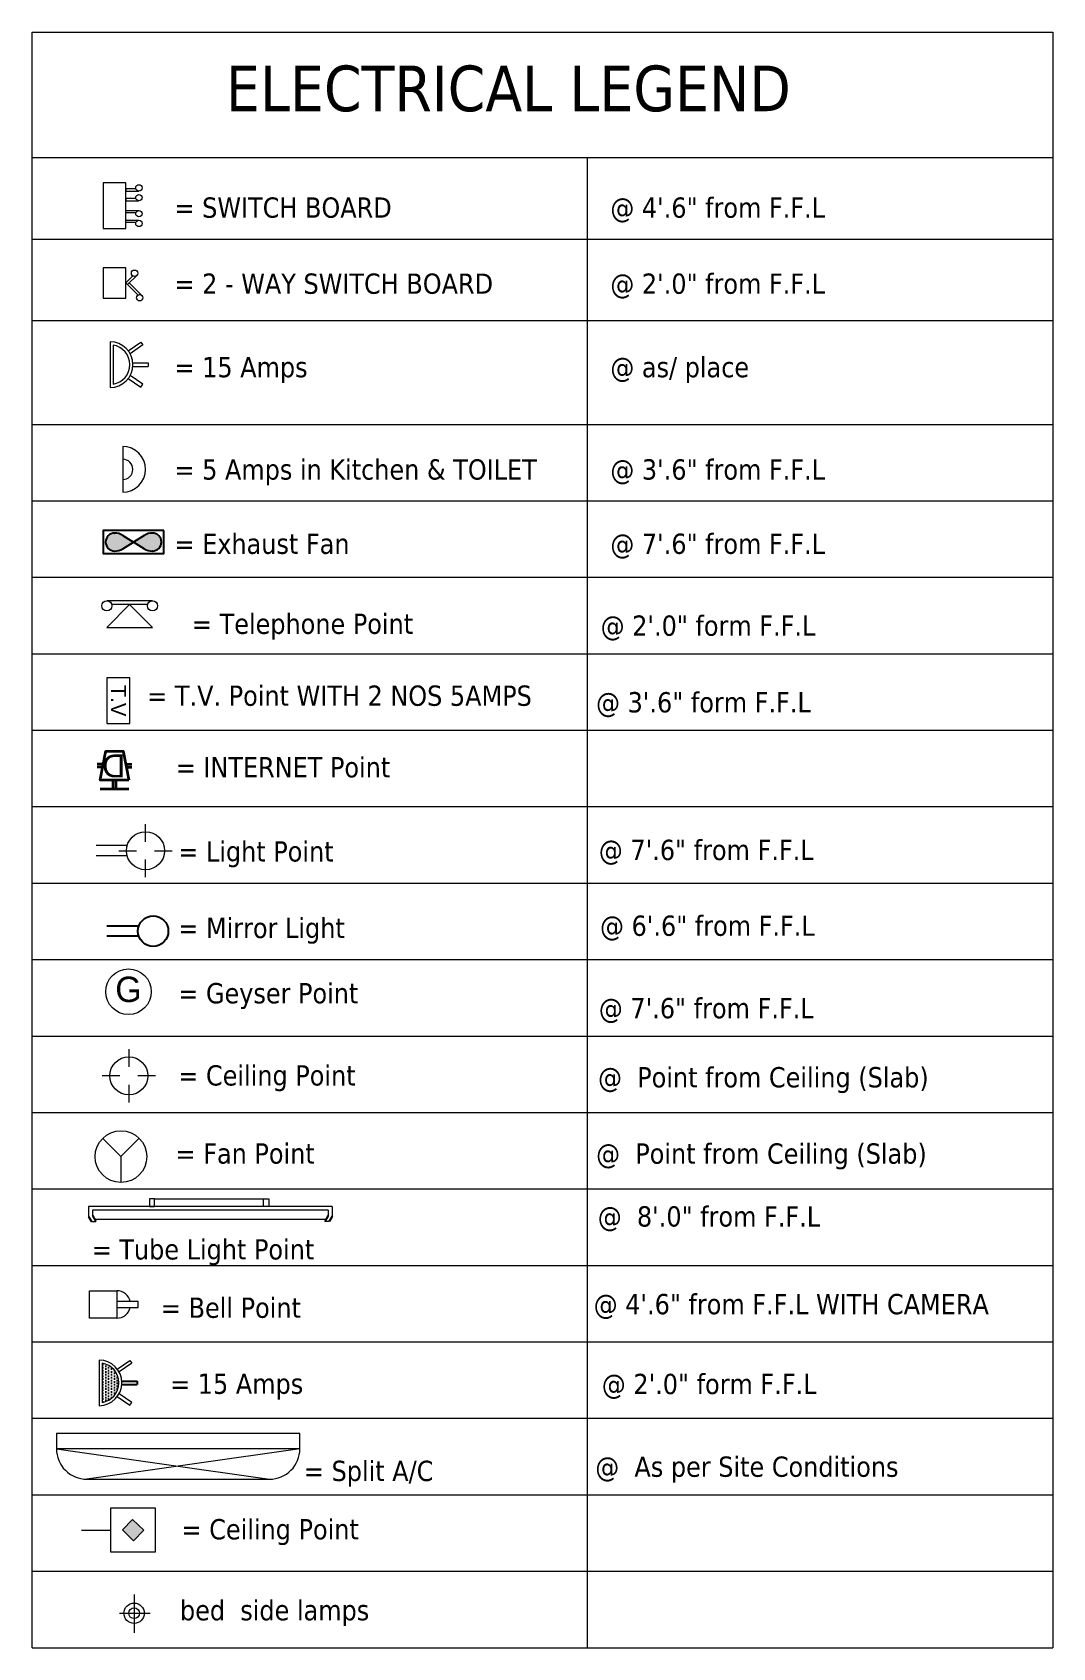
# Model space of a CAD drawing. Header units: inches. Extents: x 2702 to 16065, y 1501 to 3657.
# Drawn here: x 14293 to 14893, y 1980 to 2931 of the extents above; entities that cross this region are included whole.
import ezdxf
from ezdxf.enums import TextEntityAlignment as Align

# ---------------------------------------------------------------- set-up
doc = ezdxf.new("R2010")
doc.units = ezdxf.units.IN
for name, color, linetype, lineweight in [('A-FURNITURE', 255, 'Continuous', 5), ('changing', 45, 'Continuous', 25), ('ELECTRICAL POINTS', 7, 'Continuous', 25), ('FURNITURE.', 36, 'Continuous', 0), ('LIGHTS', 1, 'Continuous', 25), ('WALL', 7, 'Continuous', 30)]:
    doc.layers.add(name, color=color, linetype=linetype, lineweight=lineweight)
doc.layers.add('text', color=10, linetype='Continuous')
doc.layers.add('walls', color=50, linetype='Continuous')
doc.styles.get("Standard").update_dxf_attribs({"font": 'arial.ttf'})
doc.styles.add('stylus bt', font='stylu.ttf')
doc.styles.add('Title Lettering', font='tahoma.ttf', dxfattribs={"height": 8})

# ---------------------------------------------------------------- blocks, each defined once
blk = doc.blocks.new('SWITCH BOX')
at = {"layer": 'ELECTRICAL POINTS', "color": 193, "lineweight": 20}
blk.add_lwpolyline([(0, 4.5), (0, -4.5), (4.5, -4.5), (4.5, 4.5)], close=True, dxfattribs=at)
for points in [[(6.46, 3.35), (4.5, 3.35), (4.5, 2.89), (7.06, 2.89)], [(6.46, 1.41), (4.5, 1.41), (4.5, 0.95), (7.06, 0.95)], [(6.46, -1.41), (4.5, -1.41), (4.5, -0.95), (7.06, -0.95)], [(6.46, -3.35), (4.5, -3.35), (4.5, -2.89), (7.06, -2.89)]]:
    blk.add_lwpolyline(points, dxfattribs=at)
for centre in [(7.06, 3.51), (7.06, 1.57), (7.06, -1.57), (7.06, -3.51)]:
    blk.add_circle(centre, 0.621, dxfattribs=at)
blk = doc.blocks.new('2-WAY SWITCH BOARD')
at = {"layer": 'ELECTRICAL POINTS', "color": 193, "lineweight": 20}
for p, q in [((0, 3), (0, -3)), ((4.5, 3), (0, 3)), ((4.5, -3), (4.5, 3)), ((0, -3), (4.5, -3)), ((6.89, -2.39), (4.83, -0.33)), ((5.16, 0), (7.64, -2.48))]:
    blk.add_line(p, q, dxfattribs=at)
blk.add_lwpolyline([(5.88, 1.38), (4.5, 0), (4.83, -0.33), (6.64, 1.48)], dxfattribs=at)
for centre in [(6.2, 1.92), (7.2, -2.92)]:
    blk.add_circle(centre, 0.621, dxfattribs=at)
blk = doc.blocks.new('HGF')
at = {"layer": 'ELECTRICAL POINTS', "color": 10, "lineweight": 20}
blk.add_line((54606.15, -18034.58), (54606.15, -18043.58), dxfattribs=at)
for radius in [4.5, 2]:
    blk.add_arc((54606.15, -18039.08), radius, 270, 90, dxfattribs=at)
blk = doc.blocks.new('EXHAUST FAN')
at = {"layer": 'ELECTRICAL POINTS'}
for points in [[(3.88, -0.94, 0.139867), (2.3, -0.48), (2.27, -0.48, 1), (2.27, -4.02), (2.3, -4.02, 0.139867), (3.88, -3.56), (6, -2.25)], [(9.73, -0.48), (9.7, -0.48, 0.139867), (8.12, -0.94), (6, -2.25), (8.12, -3.56, 0.139867), (9.7, -4.02), (9.73, -4.02, 1)]]:
    blk.add_hatch(color=52, dxfattribs=at).paths.add_polyline_path(points)
at = {"layer": 'ELECTRICAL POINTS', "color": 52, "linetype": 'ByBlock'}
for p, q in [((2.27, -0.48), (2.3, -0.48)), ((3.88, -0.94), (6, -2.25)), ((3.88, -3.56), (6, -2.25)), ((8.12, -0.94), (6, -2.25)), ((8.12, -3.56), (6, -2.25)), ((9.73, -0.48), (9.7, -0.48)), ((2.27, -4.02), (2.3, -4.02)), ((9.73, -4.02), (9.7, -4.02))]:
    blk.add_line(p, q, dxfattribs=at)
blk.add_lwpolyline([(12, 0), (0, 0), (0, -4.5), (12, -4.5)], close=True, dxfattribs=at)
for centre, radius, start, end in [((2.27, -2.25), 1.77, 90, 270), ((2.3, -3.48), 3, 58.1514, 90), ((9.7, -3.48), 3, 90, 121.8486), ((9.73, -2.25), 1.77, 270, 90), ((2.3, -1.02), 3, 270, 301.8486), ((9.7, -1.02), 3, 238.1514, 270)]:
    blk.add_arc(centre, radius, start, end, dxfattribs=at)
blk = doc.blocks.new('TELEPHON POINT')
at = {"layer": 'ELECTRICAL POINTS', "color": 241, "lineweight": 20}
for p, q in [((4.5, 0), (0, 4.5)), ((0, 4.5), (0, -4.5)), ((4.5, -3.53), (4.5, 3.53)), ((5.25, -4.5), (5.25, 4.5)), ((4.5, 0), (0, -4.5))]:
    blk.add_line(p, q, dxfattribs=at)
for centre in [(4.25, 4.5), (4.25, -4.5)]:
    blk.add_circle(centre, 1, dxfattribs=at)
blk = doc.blocks.new('T.V. POINT')
at = {"layer": 'ELECTRICAL POINTS', "color": 150, "lineweight": 13}
blk.add_lwpolyline([(4.5, -4.5), (4.5, 4.5), (0, 4.5), (0, -4.5)], close=True, dxfattribs=at)
at = {"layer": 'ELECTRICAL POINTS', "color": 150, "lineweight": 5, "style": 'stylus bt'}
blk.add_text('T.V', height=3, rotation=270, dxfattribs=at).set_placement((0.78, 3.16))
blk = doc.blocks.new('LIGHT POINT')
at = {"layer": 'ELECTRICAL POINTS', "color": 1, "lineweight": 20}
for p, q in [((9.75, 1.75), (9.75, 5.25)), ((6.14, 1), (0, 1)), ((6.14, -1), (0, -1)), ((4.5, 0), (8, 0)), ((9.75, -5.25), (9.75, -1.75)), ((11.5, 0), (15, 0))]:
    blk.add_line(p, q, dxfattribs=at)
blk.add_circle((9.75, 0), 3.75, dxfattribs=at)
blk = doc.blocks.new('MIRROR LIGHT')
at = {"layer": 'ELECTRICAL POINTS', "color": 20}
for p, q in [((6.28, 1), (0, 1)), ((6.28, -1), (0, -1))]:
    blk.add_line(p, q, dxfattribs=at)
blk.add_circle((9.11, 0), 3, dxfattribs=at)
blk = doc.blocks.new('GEYSER POINT')
at = {"layer": 'ELECTRICAL POINTS', "color": 180, "lineweight": 20}
blk.add_circle((0, 0), 4.5, dxfattribs=at)
at = {"layer": 'ELECTRICAL POINTS', "color": 180, "lineweight": 20, "style": 'stylus bt'}
blk.add_text('G', height=5, dxfattribs=at).set_placement((-2.61, -2.03))
blk = doc.blocks.new('CEILING POINT')
at = {"layer": 'ELECTRICAL POINTS', "color": 20, "lineweight": 13}
for p, q in [((0, 5.25), (0, 1.75)), ((-1.75, 0), (-5.25, 0)), ((5.25, 0), (1.75, 0)), ((0, -1.75), (0, -5.25))]:
    blk.add_line(p, q, dxfattribs=at)
blk.add_circle((0, 0), 3.75, dxfattribs=at)
blk = doc.blocks.new('TUBE LIGHT POINT')
at = {"layer": 'ELECTRICAL POINTS', "color": 141, "lineweight": 9}
for p, q in [((-10.75, 0), (10.75, 0)), ((-22.6, -4), (23.1, -4))]:
    blk.add_line(p, q, dxfattribs=at)
at = {"layer": 'ELECTRICAL POINTS', "color": 141, "lineweight": 15}
for p, q in [((-23.75, -1.5), (-23.75, -3.5)), ((24.25, -1.5), (-23.75, -1.5)), ((-23, -2.25), (-23, -3.3)), ((23.5, -2.25), (-23, -2.25)), ((23.5, -2.25), (23.5, -3.3)), ((24.25, -1.5), (24.25, -3.5)), ((-23.17, -4.5), (-22.31, -4.5)), ((23.67, -4.5), (22.81, -4.5))]:
    blk.add_line(p, q, dxfattribs=at)
at = {"layer": 'ELECTRICAL POINTS', "color": 141}
for p, q in [((-23.75, -3.5), (-23.17, -4.5)), ((-23, -3.3), (-22.31, -4.5)), ((23.5, -3.3), (22.81, -4.5)), ((24.25, -3.5), (23.67, -4.5))]:
    blk.add_line(p, q, dxfattribs=at)
at = {"layer": 'ELECTRICAL POINTS', "color": 141, "lineweight": 9}
for points in [[(-11.75, -1.5), (-10.75, -1.5), (-10.75, 0), (-11.75, 0)], [(11.75, -1.5), (10.75, -1.5), (10.75, 0), (11.75, 0)]]:
    blk.add_lwpolyline(points, close=True, dxfattribs=at)
blk = doc.blocks.new('BELL POINT')
at = {"layer": 'ELECTRICAL POINTS', "color": 6, "lineweight": 13}
for p, q in [((0, -2.7), (0, 2.7)), ((0, 2.7), (5.4, 2.7)), ((5.4, 2.7), (5.4, -2.7)), ((5.4, -2.7), (0, -2.7))]:
    blk.add_line(p, q, dxfattribs=at)
blk.add_lwpolyline([(5.4, 0.57), (5.4, -0.57), (9.56, -0.57), (9.56, 0.57)], close=True, dxfattribs=at)
for start, end in [(12.2881, 90), (270, 347.7119)]:
    blk.add_arc((5.4, 0), 2.7, start, end, dxfattribs=at)
blk = doc.blocks.new('FAN POINT')
at = {"layer": 'ELECTRICAL POINTS', "color": 151, "lineweight": 13, "ltscale": 10}
for points in [[(-3.61, 3.61), (0, 0), (3.61, 3.61)], [(0, 0), (0, -5.1)]]:
    blk.add_lwpolyline(points, dxfattribs=at)
blk.add_circle((0, 0), 5.1, dxfattribs=at)
blk = doc.blocks.new('AMS 15')
at = {"layer": 'changing'}
h = blk.add_hatch(dxfattribs=at)
h.set_pattern_fill('DOTS', color=3, scale=9, angle=90, style=0)
h.set_pattern_definition([(90, (-93646.48644, -184541.1382), (-0.5625, 0.28125), [0, -0.5625])])
h.paths.add_polyline_path([(0.6, 3.85), (0.6, -3.85, 0.856349)])
at = {"layer": 'ELECTRICAL POINTS', "color": 10, "lineweight": 13}
for p, q in [((0, 4.5), (0, -4.5)), ((0.6, 3.85), (0.6, -3.85)), ((3.6, 2.7), (6.06, 4.42)), ((6.44, 3.87), (3.96, 2.14)), ((6.06, 4.42), (6.44, 3.87)), ((3.6, -2.7), (6.06, -4.42)), ((6.44, -3.87), (3.96, -2.14)), ((6.06, -4.42), (6.44, -3.87))]:
    blk.add_line(p, q, dxfattribs=at)
at = {"layer": 'ELECTRICAL POINTS', "color": 10}
for p, q in [((4.49, 0.34), (7.5, 0.34)), ((7.5, 0.34), (7.5, -0.34)), ((4.49, -0.34), (7.5, -0.34))]:
    blk.add_line(p, q, dxfattribs=at)
at = {"layer": 'ELECTRICAL POINTS', "color": 10, "lineweight": 13}
for radius, start, end in [(4.5, 270, 90), (3.9, 278.8499, 81.1501)]:
    blk.add_arc((0, 0), radius, start, end, dxfattribs=at)
blk = doc.blocks.new('SPLIT A.C')
at = {"layer": 'ELECTRICAL POINTS', "color": 230, "lineweight": 20}
for p, q in [((-24, -3), (18, -9)), ((24, -3), (-24, -3)), ((24, -3), (-18, -9))]:
    blk.add_line(p, q, dxfattribs=at)
blk.add_lwpolyline([(-24, 0), (-24, -3, 0.414214), (-18, -9), (18, -9, 0.414214), (24, -3), (24, 0)], format="xyb", close=True, dxfattribs=at)
blk = doc.blocks.new('NG')
at = {"layer": 'ELECTRICAL POINTS', "color": 10, "lineweight": 18}
for p, q in [((16762.54, 681.68), (16762.54, 669.32)), ((16763.36, 680.79), (16763.36, 670.21)), ((16767.47, 679.21), (16770.85, 681.57)), ((16771.38, 680.82), (16767.97, 678.44)), ((16770.85, 681.57), (16771.38, 680.82)), ((16768.7, 675.96), (16772.84, 675.96)), ((16768.7, 675.04), (16772.84, 675.04)), ((16772.84, 675.96), (16772.84, 675.04)), ((16767.47, 671.79), (16770.85, 669.43)), ((16771.38, 670.19), (16767.97, 672.57)), ((16770.85, 669.43), (16771.38, 670.19))]:
    blk.add_line(p, q, dxfattribs=at)
for radius, start, end in [(6.18, 270, 90), (5.35, 278.8499, 81.1501)]:
    blk.add_arc((16762.54, 675.5), radius, start, end, dxfattribs=at)
blk = doc.blocks.new('VFCJIK')
at = {"layer": 'ELECTRICAL POINTS', "color": 230, "lineweight": 35}
for p, q in [((200241.54, -110258.06), (200236.54, -110258.06)), ((200238.79, -110259.56), (200238.79, -110258.06)), ((200239.29, -110259.56), (200239.29, -110258.06)), ((200236.99, -110261.81), (200236.04, -110261.81)), ((200237.09, -110262.31), (200236.04, -110262.31)), ((200240.99, -110262.31), (200242.04, -110262.31)), ((200241.09, -110261.81), (200242.04, -110261.81))]:
    blk.add_line(p, q, dxfattribs=at)
blk.add_lwpolyline([(200236.54, -110259.56), (200241.54, -110259.56), (200240.54, -110264.56), (200237.54, -110264.56)], close=True, dxfattribs=at)
at = {"layer": 'text', "lineweight": 35, "text_generation_flag": 4}
blk.add_text('D', height=4, dxfattribs=at).set_placement((200239.17, -110260.02), align=Align.CENTER)
blk = doc.blocks.new('IUYYTRF')
at = {"layer": 'FURNITURE.', "lineweight": 9}
h = blk.add_hatch(color=256, dxfattribs=at)
h.set_gradient(color1=(226, 78, 29), color2=(227, 85, 38), one_color=1, tint=0.52, name='HEMISPHERICAL')
h.paths.add_polyline_path([(201277.25, -110675.81), (201280.01, -110672.96), (201276.97, -110670.02), (201274.21, -110672.86)])
at = {"layer": 'FURNITURE.', "color": 20, "lineweight": 9}
for p, q in [((201271.11, -110672.91), (201271.11, -110666.91)), ((201271.11, -110666.91), (201283.11, -110666.91)), ((201283.11, -110666.91), (201283.11, -110678.91)), ((201263.17, -110672.91), (201271.11, -110672.91)), ((201271.11, -110678.91), (201271.11, -110672.91)), ((201283.11, -110678.91), (201271.11, -110678.91))]:
    blk.add_line(p, q, dxfattribs=at)
blk.add_lwpolyline([(201277.25, -110675.81), (201274.21, -110672.86), (201276.97, -110670.02), (201280.01, -110672.96)], close=True, dxfattribs=at)
blk = doc.blocks.new('drfd')
at = {"lineweight": 13}
blk.add_line((129779.28, -89824.56), (129779.28, -90032.19), dxfattribs=at)
at = {"layer": 'A-FURNITURE', "lineweight": 5, "ltscale": 0.1}
for p, q in [((129716.13, -90024.78), (129716.13, -90030.1)), ((129714.11, -90027.39), (129718.36, -90027.39))]:
    blk.add_line(p, q, dxfattribs=at)
for radius in [1.42, 0.75]:
    blk.add_circle((129716.13, -90027.39), radius, dxfattribs=at)
at = {"layer": 'WALL', "linetype": 'ByBlock', "lineweight": 15}
for p, q in [((129701.95, -89807.1), (129844.12, -89807.1)), ((129701.95, -90032.19), (129701.95, -89807.1)), ((129844.12, -89807.1), (129844.12, -90032.19)), ((129701.95, -89824.56), (129844.12, -89824.56)), ((129701.95, -89835.91), (129844.12, -89835.91)), ((129701.95, -89835.91), (129844.12, -89835.91)), ((129701.95, -89847.26), (129844.12, -89847.26)), ((129701.95, -89861.73), (129844.12, -89861.73)), ((129701.95, -89872.38), (129844.12, -89872.38)), ((129701.95, -89883.04), (129844.12, -89883.04)), ((129701.95, -89893.69), (129844.12, -89893.69)), ((129701.95, -89904.35), (129844.12, -89904.35)), ((129701.95, -89915), (129844.12, -89915)), ((129701.95, -89925.65), (129844.12, -89925.65)), ((129701.95, -89936.31), (129844.12, -89936.31)), ((129701.95, -89946.96), (129844.12, -89946.96)), ((129701.95, -89957.62), (129844.12, -89957.62)), ((129701.95, -89968.27), (129844.12, -89968.27)), ((129701.95, -89978.92), (129844.12, -89978.92)), ((129701.95, -89989.58), (129844.12, -89989.58)), ((129701.95, -90000.23), (129844.12, -90000.23)), ((129701.95, -90010.89), (129844.12, -90010.89)), ((129701.95, -90021.54), (129844.12, -90021.54)), ((129701.95, -90032.19), (129844.12, -90032.19))]:
    blk.add_line(p, q, dxfattribs=at)
at = {"lineweight": 18, "xscale": 0.7067174399999917, "yscale": 0.7067174399999917, "zscale": 0.7067174399999917}
blk.add_blockref('SWITCH BOX', (129711.81, -89831.26), dxfattribs=at)
at = {"layer": 'A-FURNITURE', "xscale": 0.5148, "yscale": 0.5148, "zscale": 0.5148}
blk.add_blockref('NG', (121083.43, -90201.16), dxfattribs=at)
at = {"layer": 'changing', "color": 1, "lineweight": 18, "xscale": 0.7067174399999917, "yscale": 0.7067174399999917, "zscale": 0.7067174399999917}
blk.add_blockref('AMS 15', (129711.25, -89995.29), dxfattribs=at)
at = {"layer": 'ELECTRICAL POINTS', "lineweight": 18, "xscale": 0.7067174399999917, "yscale": 0.7067174399999917, "zscale": 0.7067174399999917}
for name, p in [('2-WAY SWITCH BOARD', (129711.81, -89842.03)), ('EXHAUST FAN', (129711.81, -89876.54)), ('T.V. POINT', (129712.34, -89900.25)), ('LIGHT POINT', (129710.83, -89921.14)), ('MIRROR LIGHT', (129712.34, -89932.35)), ('GEYSER POINT', (129715.35, -89940.79)), ('CEILING POINT', (129715.4, -89952.51)), ('FAN POINT', (129714.3, -89963.77)), ('TUBE LIGHT POINT', (129726.58, -89969.64)), ('BELL POINT', (129709.92, -89984.37)), ('SPLIT A.C', (129722.27, -90002.35))]:
    blk.add_blockref(name, p, dxfattribs=at)
at = {"layer": 'ELECTRICAL POINTS', "lineweight": 18, "xscale": 0.7067174399999917, "yscale": 0.7067174399999917, "zscale": 0.7067174399999917, "rotation": 90}
blk.add_blockref('TELEPHON POINT', (129715.51, -89890.02), dxfattribs=at)
at = {"layer": 'FURNITURE.', "lineweight": 9, "xscale": 0.5148, "yscale": 0.5148, "zscale": 0.5148}
blk.add_blockref('IUYYTRF', (26098.54, -33041.4), dxfattribs=at)
at = {"layer": 'LIGHTS', "lineweight": 18, "xscale": 0.7067174399999917, "yscale": 0.7067174399999917, "zscale": 0.7067174399999917}
blk.add_blockref('HGF', (91123.42, -77119.47), dxfattribs=at)
at = {"layer": 'WALL', "lineweight": 13, "xscale": 0.8037039635742129, "yscale": 0.8037039635742129, "zscale": 0.8037039635742129, "rotation": 180}
blk.add_blockref('VFCJIK', (290646.3, -178527.35), dxfattribs=at)
at = {"layer": 'text', "color": 7, "lineweight": 5, "true_color": 0xffffff, "style": 'Title Lettering'}
for s, height, p in [('ELECTRICAL LEGEND', 6.3605, (129728.92, -89818.1)), ('= SWITCH BOARD', 2.8269, (129721.76, -89832.94)), ('@ 4\'.6" from F.F.L', 2.8269, (129782.49, -89832.94)), ('= 2 - WAY SWITCH BOARD', 2.8269, (129721.76, -89843.54)), ('@ 2\'.0" from F.F.L', 2.8269, (129782.49, -89843.54)), ('= 15 Amps ', 2.827, (129721.76, -89855.17)), ('@ as/ place', 2.8269, (129782.49, -89855.17)), ('= 5 Amps in Kitchen & TOILET', 2.8269, (129721.76, -89869.43)), ('@ 3\'.6" from F.F.L', 2.8269, (129782.49, -89869.43)), ('= Exhaust Fan', 2.8269, (129721.76, -89879.78)), ('@ 7\'.6" from F.F.L', 2.8269, (129782.49, -89879.78)), ('= Telephone Point', 2.8269, (129724.19, -89890.93)), ('@ 2\'.0" form F.F.L', 2.8269, (129781.14, -89891.19)), ('= T.V. Point WITH 2 NOS 5AMPS', 2.8269, (129717.96, -89900.95)), ('@ 3\'.6" form F.F.L', 2.8269, (129780.5, -89901.87)), ('= INTERNET Point', 2.8269, (129721.93, -89910.92)), ('= Light Point', 2.8269, (129722.29, -89922.65)), ('@ 7\'.6" from F.F.L', 2.8269, (129780.89, -89922.44)), ('= Mirror Light', 2.8269, (129722.29, -89933.31)), ('@ 6\'.6" from F.F.L', 2.8269, (129781.05, -89933)), ('= Geyser Point', 2.8269, (129722.29, -89942.41)), ('@ 7\'.6" from F.F.L', 2.8269, (129780.89, -89944.49)), ('= Ceiling Point', 2.8269, (129722.29, -89953.86)), ('@  Point from Ceiling (Slab)', 2.8269, (129780.78, -89954.12)), ('= Fan Point', 2.8269, (129721.91, -89964.74)), ('@  Point from Ceiling (Slab)', 2.8269, (129780.51, -89964.75)), ('@  8\'.0" from F.F.L', 2.8269, (129780.74, -89973.51)), ('= Tube Light Point', 2.8269, (129710.22, -89978.1)), ('= Bell Point', 2.8269, (129719.87, -89986.23)), ('@ 4\'.6" from F.F.L WITH CAMERA', 2.8269, (129780.17, -89985.73)), ('= 15 Amps ', 2.827, (129721.15, -89996.82)), ('@ 2\'.0" form F.F.L', 2.8269, (129781.3, -89996.86)), ('= Split A/C', 2.8269, (129739.79, -90008.97)), ('@  As per Site Conditions', 2.8269, (129780.39, -90008.38)), ('= Ceiling Point', 2.8269, (129722.74, -90017.1)), (' bed  side lamps ', 2.8269, (129721.46, -90028.38))]:
    blk.add_text(s, height=height, dxfattribs=at).set_placement(p)

msp = doc.modelspace()

# ---------------------------------------------------------------- block references
at = {"layer": 'walls', "lineweight": 5, "xscale": 4.221304637397228, "yscale": 4.221304637397228, "zscale": 4.221304637397228}
msp.add_blockref('drfd', (-533218.132, 382033.724), dxfattribs=at)

doc.saveas('drawing.dxf')
